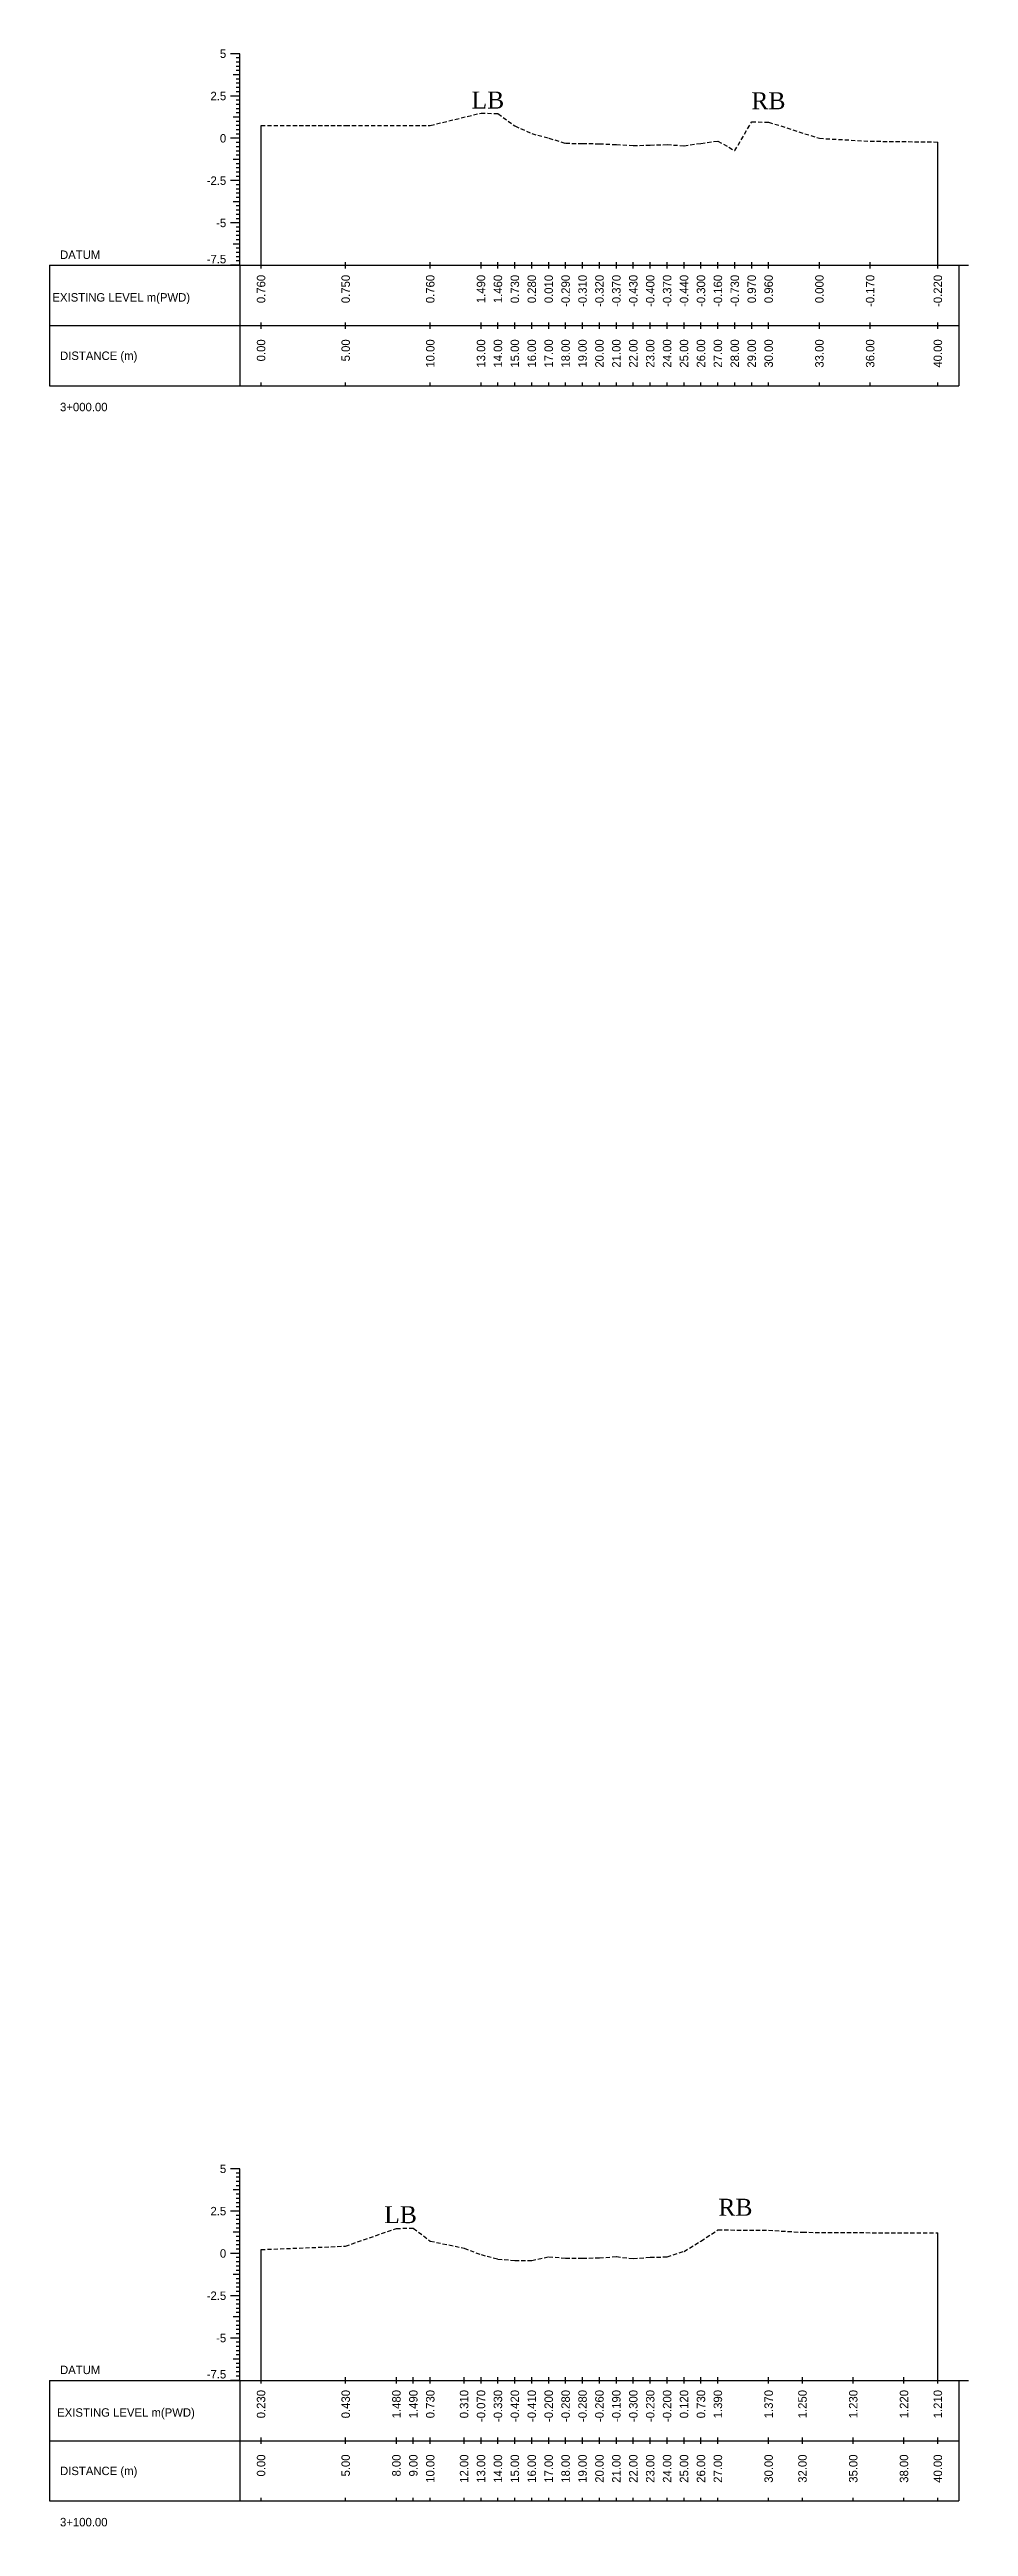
# Model space of a CAD drawing. Header units: inches. Extents: x 4752 to 6808, y -1487 to -426.
# Drawn here: x 6032.6 to 6086.9, y -1483.6 to -1337.2 of the extents above; entities that cross this region are included whole.
import ezdxf
from ezdxf.enums import TextEntityAlignment as Align

# ---------------------------------------------------------------- set-up
doc = ezdxf.new("R2010")
doc.units = ezdxf.units.IN
doc.header["$MEASUREMENT"] = 0
doc.linetypes.add('HIDDEN', pattern=[0.375, 0.25, -0.125])
doc.layers.add('CS_Drawing', color=7, linetype='Continuous')
doc.layers.add('GL', color=3, linetype='HIDDEN')
doc.styles.add('romans', font='romans.shx')

msp = doc.modelspace()

# ---------------------------------------------------------------- texts
at = {"char_height": 1, "width": 325.847, "attachment_point": 1, "style": 'romans'}
for s, insert in [('{\\fTimes New Roman|b0|i0|c0|p18;LB}', (6057.55, -1339.73)), ('\\pi-1,l1;{\\fTimes New Roman|b0|i0|c0|p18;RB}', (6074.09, -1339.77)), ('{\\fTimes New Roman|b0|i0|c0|p18;LB}', (6052.39, -1464.7)), ('\\pi-1,l1;{\\fTimes New Roman|b0|i0|c0|p18;RB}', (6072.14, -1464.26))]:
    msp.add_mtext(s, dxfattribs=dict(at, insert=insert))
at = {"layer": 'CS_Drawing'}
for s, p in [('5', (6043.05, -1337.49)), ('2.5', (6043.05, -1339.99)), ('0', (6043.05, -1342.49)), ('-2.5', (6043.05, -1344.99)), ('-5', (6043.05, -1347.49)), ('5', (6043.05, -1462.49)), ('2.5', (6043.05, -1464.99)), ('0', (6043.05, -1467.49)), ('-2.5', (6043.05, -1469.99)), ('-5', (6043.05, -1472.49))]:
    msp.add_text(s, height=0.5, dxfattribs=at).set_placement(p, align=Align.MIDDLE_RIGHT)
for s, p in [('DATUM', (6033.23, -1349.37)), ('EXISTING LEVEL m(PWD)', (6032.78, -1351.89)), ('DISTANCE (m)', (6033.23, -1355.34)), ('3+000.00', (6033.23, -1358.37)), ('DATUM', (6033.23, -1474.37)), ('EXISTING LEVEL m(PWD)', (6033.06, -1476.89)), ('DISTANCE (m)', (6033.23, -1480.34)), ('3+100.00', (6033.23, -1483.37))]:
    msp.add_text(s, height=0.5, dxfattribs=at).set_placement(p, align=Align.MIDDLE_LEFT)
for p in [(6043.05, -1349.88), (6043.05, -1474.88)]:
    msp.add_text('-7.5', height=0.5, dxfattribs=at).set_placement(p, align=Align.RIGHT)
for s, p in [('0.760', (6045.11, -1350.56)), ('0.750', (6050.11, -1350.56)), ('0.760', (6055.11, -1350.56)), ('1.490', (6058.11, -1350.56)), ('1.460', (6059.11, -1350.56)), ('0.730', (6060.11, -1350.56)), ('0.280', (6061.11, -1350.56)), ('0.010', (6062.11, -1350.56)), ('-0.290', (6063.11, -1350.56)), ('-0.310', (6064.11, -1350.56)), ('-0.320', (6065.11, -1350.56)), ('-0.370', (6066.11, -1350.56)), ('-0.430', (6067.11, -1350.56)), ('-0.400', (6068.11, -1350.56)), ('-0.370', (6069.11, -1350.56)), ('-0.440', (6070.11, -1350.56)), ('-0.300', (6071.11, -1350.56)), ('-0.160', (6072.11, -1350.56)), ('-0.730', (6073.11, -1350.56)), ('0.970', (6074.11, -1350.56)), ('0.960', (6075.11, -1350.56)), ('0.000', (6078.11, -1350.56)), ('-0.170', (6081.11, -1350.56)), ('-0.220', (6085.11, -1350.56)), ('0.00', (6045.11, -1354.37)), ('5.00', (6050.11, -1354.37)), ('10.00', (6055.11, -1354.37)), ('13.00', (6058.11, -1354.37)), ('14.00', (6059.11, -1354.37)), ('15.00', (6060.11, -1354.37)), ('16.00', (6061.11, -1354.37)), ('17.00', (6062.11, -1354.37)), ('18.00', (6063.11, -1354.37)), ('19.00', (6064.11, -1354.37)), ('20.00', (6065.11, -1354.37)), ('21.00', (6066.11, -1354.37)), ('22.00', (6067.11, -1354.37)), ('23.00', (6068.11, -1354.37)), ('24.00', (6069.11, -1354.37)), ('25.00', (6070.11, -1354.37)), ('26.00', (6071.11, -1354.37)), ('27.00', (6072.11, -1354.37)), ('28.00', (6073.11, -1354.37)), ('29.00', (6074.11, -1354.37)), ('30.00', (6075.11, -1354.37)), ('33.00', (6078.11, -1354.37)), ('36.00', (6081.11, -1354.37)), ('40.00', (6085.11, -1354.37)), ('0.230', (6045.11, -1475.56)), ('0.430', (6050.11, -1475.56)), ('1.480', (6053.11, -1475.56)), ('1.490', (6054.11, -1475.56)), ('0.730', (6055.11, -1475.56)), ('0.310', (6057.11, -1475.56)), ('-0.070', (6058.11, -1475.56)), ('-0.330', (6059.11, -1475.56)), ('-0.420', (6060.11, -1475.56)), ('-0.410', (6061.11, -1475.56)), ('-0.200', (6062.11, -1475.56)), ('-0.280', (6063.11, -1475.56)), ('-0.280', (6064.11, -1475.56)), ('-0.260', (6065.11, -1475.56)), ('-0.190', (6066.11, -1475.56)), ('-0.300', (6067.11, -1475.56)), ('-0.230', (6068.11, -1475.56)), ('-0.200', (6069.11, -1475.56)), ('0.120', (6070.11, -1475.56)), ('0.730', (6071.11, -1475.56)), ('1.390', (6072.11, -1475.56)), ('1.370', (6075.11, -1475.56)), ('1.250', (6077.11, -1475.56)), ('1.230', (6080.11, -1475.56)), ('1.220', (6083.11, -1475.56)), ('1.210', (6085.11, -1475.56)), ('0.00', (6045.11, -1479.37)), ('5.00', (6050.11, -1479.37)), ('8.00', (6053.11, -1479.37)), ('9.00', (6054.11, -1479.37)), ('10.00', (6055.11, -1479.37)), ('12.00', (6057.11, -1479.37)), ('13.00', (6058.11, -1479.37)), ('14.00', (6059.11, -1479.37)), ('15.00', (6060.11, -1479.37)), ('16.00', (6061.11, -1479.37)), ('17.00', (6062.11, -1479.37)), ('18.00', (6063.11, -1479.37)), ('19.00', (6064.11, -1479.37)), ('20.00', (6065.11, -1479.37)), ('21.00', (6066.11, -1479.37)), ('22.00', (6067.11, -1479.37)), ('23.00', (6068.11, -1479.37)), ('24.00', (6069.11, -1479.37)), ('25.00', (6070.11, -1479.37)), ('26.00', (6071.11, -1479.37)), ('27.00', (6072.11, -1479.37)), ('30.00', (6075.11, -1479.37)), ('32.00', (6077.11, -1479.37)), ('35.00', (6080.11, -1479.37)), ('38.00', (6083.11, -1479.37)), ('40.00', (6085.11, -1479.37))]:
    msp.add_text(s, height=0.5, rotation=90, dxfattribs=at).set_placement(p, align=Align.MIDDLE_RIGHT)

# ---------------------------------------------------------------- linework, layer by layer
at = {"layer": 'CS_Drawing'}
for p, q in [((6043.86, -1337.49), (6043.3, -1337.49)), ((6043.86, -1337.49), (6043.46, -1337.49)), ((6043.86, -1337.49), (6043.63, -1337.49)), ((6043.86, -1337.74), (6043.63, -1337.74)), ((6043.86, -1349.99), (6043.86, -1337.49)), ((6043.86, -1338.74), (6043.46, -1338.74)), ((6043.86, -1337.99), (6043.63, -1337.99)), ((6043.86, -1338.24), (6043.63, -1338.24)), ((6043.86, -1338.49), (6043.63, -1338.49)), ((6043.86, -1338.74), (6043.63, -1338.74)), ((6043.86, -1338.99), (6043.63, -1338.99)), ((6043.86, -1339.24), (6043.63, -1339.24)), ((6043.86, -1339.99), (6043.3, -1339.99)), ((6043.86, -1339.99), (6043.46, -1339.99)), ((6043.86, -1339.49), (6043.63, -1339.49)), ((6043.86, -1339.74), (6043.63, -1339.74)), ((6043.86, -1339.99), (6043.63, -1339.99)), ((6043.86, -1340.24), (6043.63, -1340.24)), ((6043.86, -1340.49), (6043.63, -1340.49)), ((6043.86, -1340.74), (6043.63, -1340.74)), ((6043.86, -1341.24), (6043.46, -1341.24)), ((6043.86, -1340.99), (6043.63, -1340.99)), ((6043.86, -1341.24), (6043.63, -1341.24)), ((6043.86, -1341.49), (6043.63, -1341.49)), ((6043.86, -1341.74), (6043.63, -1341.74)), ((6043.86, -1341.99), (6043.63, -1341.99)), ((6043.86, -1342.24), (6043.63, -1342.24)), ((6045.11, -1349.99), (6045.11, -1341.73)), ((6043.86, -1342.49), (6043.3, -1342.49)), ((6043.86, -1342.49), (6043.46, -1342.49)), ((6043.86, -1343.74), (6043.46, -1343.74)), ((6043.86, -1342.49), (6043.63, -1342.49)), ((6043.86, -1342.74), (6043.63, -1342.74)), ((6043.86, -1342.99), (6043.63, -1342.99)), ((6043.86, -1343.24), (6043.63, -1343.24)), ((6043.86, -1343.49), (6043.63, -1343.49)), ((6043.86, -1343.74), (6043.63, -1343.74)), ((6085.11, -1349.99), (6085.11, -1342.71)), ((6043.86, -1344.99), (6043.3, -1344.99)), ((6043.86, -1344.99), (6043.46, -1344.99)), ((6043.86, -1343.99), (6043.63, -1343.99)), ((6043.86, -1344.24), (6043.63, -1344.24)), ((6043.86, -1344.49), (6043.63, -1344.49)), ((6043.86, -1344.74), (6043.63, -1344.74)), ((6043.86, -1344.99), (6043.63, -1344.99)), ((6043.86, -1345.24), (6043.63, -1345.24)), ((6043.86, -1346.24), (6043.46, -1346.24)), ((6043.86, -1345.49), (6043.63, -1345.49)), ((6043.86, -1345.74), (6043.63, -1345.74)), ((6043.86, -1345.99), (6043.63, -1345.99)), ((6043.86, -1346.24), (6043.63, -1346.24)), ((6043.86, -1346.49), (6043.63, -1346.49)), ((6043.86, -1347.49), (6043.3, -1347.49)), ((6043.86, -1347.49), (6043.46, -1347.49)), ((6043.86, -1346.74), (6043.63, -1346.74)), ((6043.86, -1346.99), (6043.63, -1346.99)), ((6043.86, -1347.24), (6043.63, -1347.24)), ((6043.86, -1347.49), (6043.63, -1347.49)), ((6043.86, -1347.74), (6043.63, -1347.74)), ((6043.86, -1347.99), (6043.63, -1347.99)), ((6043.86, -1348.74), (6043.46, -1348.74)), ((6043.86, -1348.24), (6043.63, -1348.24)), ((6043.86, -1348.49), (6043.63, -1348.49)), ((6043.86, -1348.74), (6043.63, -1348.74)), ((6043.86, -1348.99), (6043.63, -1348.99)), ((6043.86, -1349.24), (6043.63, -1349.24)), ((6043.86, -1349.49), (6043.63, -1349.49)), ((6032.61, -1349.99), (6043.86, -1349.99)), ((6032.61, -1349.99), (6032.61, -1357.12)), ((6043.86, -1349.99), (6043.3, -1349.99)), ((6043.86, -1349.99), (6043.46, -1349.99)), ((6043.86, -1349.74), (6043.63, -1349.74)), ((6043.86, -1349.99), (6043.63, -1349.99)), ((6043.86, -1349.99), (6086.36, -1349.99)), ((6043.86, -1349.99), (6043.86, -1357.12)), ((6045.11, -1350.18), (6045.11, -1349.81)), ((6050.11, -1350.18), (6050.11, -1349.81)), ((6055.11, -1350.18), (6055.11, -1349.81)), ((6058.11, -1350.18), (6058.11, -1349.81)), ((6059.11, -1350.18), (6059.11, -1349.81)), ((6060.11, -1350.18), (6060.11, -1349.81)), ((6061.11, -1350.18), (6061.11, -1349.81)), ((6062.11, -1350.18), (6062.11, -1349.81)), ((6063.11, -1350.18), (6063.11, -1349.81)), ((6064.11, -1350.18), (6064.11, -1349.81)), ((6065.11, -1350.18), (6065.11, -1349.81)), ((6066.11, -1350.18), (6066.11, -1349.81)), ((6067.11, -1350.18), (6067.11, -1349.81)), ((6068.11, -1350.18), (6068.11, -1349.81)), ((6069.11, -1350.18), (6069.11, -1349.81)), ((6070.11, -1350.18), (6070.11, -1349.81)), ((6071.11, -1350.18), (6071.11, -1349.81)), ((6072.11, -1350.18), (6072.11, -1349.81)), ((6073.11, -1350.18), (6073.11, -1349.81)), ((6074.11, -1350.18), (6074.11, -1349.81)), ((6075.11, -1350.18), (6075.11, -1349.81)), ((6078.11, -1350.18), (6078.11, -1349.81)), ((6081.11, -1350.18), (6081.11, -1349.81)), ((6085.11, -1350.18), (6085.11, -1349.81)), ((6086.36, -1349.99), (6086.92, -1349.99)), ((6086.36, -1349.99), (6086.75, -1349.99)), ((6086.36, -1349.99), (6086.58, -1349.99)), ((6086.36, -1349.99), (6086.36, -1357.12)), ((6032.61, -1353.56), (6043.86, -1353.56)), ((6043.86, -1353.56), (6086.36, -1353.56)), ((6043.86, -1353.56), (6086.36, -1353.56)), ((6045.11, -1353.74), (6045.11, -1353.37)), ((6050.11, -1353.74), (6050.11, -1353.37)), ((6055.11, -1353.74), (6055.11, -1353.37)), ((6058.11, -1353.74), (6058.11, -1353.37)), ((6059.11, -1353.74), (6059.11, -1353.37)), ((6060.11, -1353.74), (6060.11, -1353.37)), ((6061.11, -1353.74), (6061.11, -1353.37)), ((6062.11, -1353.74), (6062.11, -1353.37)), ((6063.11, -1353.74), (6063.11, -1353.37)), ((6064.11, -1353.74), (6064.11, -1353.37)), ((6065.11, -1353.74), (6065.11, -1353.37)), ((6066.11, -1353.74), (6066.11, -1353.37)), ((6067.11, -1353.74), (6067.11, -1353.37)), ((6068.11, -1353.74), (6068.11, -1353.37)), ((6069.11, -1353.74), (6069.11, -1353.37)), ((6070.11, -1353.74), (6070.11, -1353.37)), ((6071.11, -1353.74), (6071.11, -1353.37)), ((6072.11, -1353.74), (6072.11, -1353.37)), ((6073.11, -1353.74), (6073.11, -1353.37)), ((6074.11, -1353.74), (6074.11, -1353.37)), ((6075.11, -1353.74), (6075.11, -1353.37)), ((6078.11, -1353.74), (6078.11, -1353.37)), ((6081.11, -1353.74), (6081.11, -1353.37)), ((6085.11, -1353.74), (6085.11, -1353.37)), ((6045.11, -1357.12), (6045.11, -1356.93)), ((6050.11, -1357.12), (6050.11, -1356.93)), ((6055.11, -1357.12), (6055.11, -1356.93)), ((6058.11, -1357.12), (6058.11, -1356.93)), ((6059.11, -1357.12), (6059.11, -1356.93)), ((6060.11, -1357.12), (6060.11, -1356.93)), ((6061.11, -1357.12), (6061.11, -1356.93)), ((6062.11, -1357.12), (6062.11, -1356.93)), ((6063.11, -1357.12), (6063.11, -1356.93)), ((6064.11, -1357.12), (6064.11, -1356.93)), ((6065.11, -1357.12), (6065.11, -1356.93)), ((6066.11, -1357.12), (6066.11, -1356.93)), ((6067.11, -1357.12), (6067.11, -1356.93)), ((6068.11, -1357.12), (6068.11, -1356.93)), ((6069.11, -1357.12), (6069.11, -1356.93)), ((6070.11, -1357.12), (6070.11, -1356.93)), ((6071.11, -1357.12), (6071.11, -1356.93)), ((6072.11, -1357.12), (6072.11, -1356.93)), ((6073.11, -1357.12), (6073.11, -1356.93)), ((6074.11, -1357.12), (6074.11, -1356.93)), ((6075.11, -1357.12), (6075.11, -1356.93)), ((6078.11, -1357.12), (6078.11, -1356.93)), ((6081.11, -1357.12), (6081.11, -1356.93)), ((6085.11, -1357.12), (6085.11, -1356.93)), ((6032.61, -1357.12), (6043.86, -1357.12)), ((6043.86, -1357.12), (6086.36, -1357.12)), ((6043.86, -1462.49), (6043.3, -1462.49)), ((6043.86, -1462.49), (6043.46, -1462.49)), ((6043.86, -1463.74), (6043.46, -1463.74)), ((6043.86, -1462.49), (6043.63, -1462.49)), ((6043.86, -1462.74), (6043.63, -1462.74)), ((6043.86, -1462.99), (6043.63, -1462.99)), ((6043.86, -1463.24), (6043.63, -1463.24)), ((6043.86, -1463.49), (6043.63, -1463.49)), ((6043.86, -1463.74), (6043.63, -1463.74)), ((6043.86, -1474.99), (6043.86, -1462.49)), ((6043.86, -1464.99), (6043.3, -1464.99)), ((6043.86, -1464.99), (6043.46, -1464.99)), ((6043.86, -1463.99), (6043.63, -1463.99)), ((6043.86, -1464.24), (6043.63, -1464.24)), ((6043.86, -1464.49), (6043.63, -1464.49)), ((6043.86, -1464.74), (6043.63, -1464.74)), ((6043.86, -1464.99), (6043.63, -1464.99)), ((6043.86, -1465.24), (6043.63, -1465.24)), ((6043.86, -1466.24), (6043.46, -1466.24)), ((6043.86, -1465.49), (6043.63, -1465.49)), ((6043.86, -1465.74), (6043.63, -1465.74)), ((6043.86, -1465.99), (6043.63, -1465.99)), ((6043.86, -1466.24), (6043.63, -1466.24)), ((6043.86, -1466.49), (6043.63, -1466.49)), ((6043.86, -1466.74), (6043.63, -1466.74)), ((6085.11, -1474.99), (6085.11, -1466.28)), ((6043.86, -1467.49), (6043.3, -1467.49)), ((6043.86, -1467.49), (6043.46, -1467.49)), ((6043.86, -1466.99), (6043.63, -1466.99)), ((6043.86, -1467.24), (6043.63, -1467.24)), ((6043.86, -1467.49), (6043.63, -1467.49)), ((6043.86, -1467.74), (6043.63, -1467.74)), ((6043.86, -1467.99), (6043.63, -1467.99)), ((6045.11, -1474.99), (6045.11, -1467.26)), ((6043.86, -1468.74), (6043.46, -1468.74)), ((6043.86, -1468.24), (6043.63, -1468.24)), ((6043.86, -1468.49), (6043.63, -1468.49)), ((6043.86, -1468.74), (6043.63, -1468.74)), ((6043.86, -1468.99), (6043.63, -1468.99)), ((6043.86, -1469.24), (6043.63, -1469.24)), ((6043.86, -1469.49), (6043.63, -1469.49)), ((6043.86, -1469.99), (6043.3, -1469.99)), ((6043.86, -1469.99), (6043.46, -1469.99)), ((6043.86, -1469.74), (6043.63, -1469.74)), ((6043.86, -1469.99), (6043.63, -1469.99)), ((6043.86, -1470.24), (6043.63, -1470.24)), ((6043.86, -1470.49), (6043.63, -1470.49)), ((6043.86, -1470.74), (6043.63, -1470.74)), ((6043.86, -1470.99), (6043.63, -1470.99)), ((6043.86, -1472.49), (6043.3, -1472.49)), ((6043.86, -1471.24), (6043.46, -1471.24)), ((6043.86, -1472.49), (6043.46, -1472.49)), ((6043.86, -1471.24), (6043.63, -1471.24)), ((6043.86, -1471.49), (6043.63, -1471.49)), ((6043.86, -1471.74), (6043.63, -1471.74)), ((6043.86, -1471.99), (6043.63, -1471.99)), ((6043.86, -1472.24), (6043.63, -1472.24)), ((6043.86, -1472.49), (6043.63, -1472.49)), ((6043.86, -1473.74), (6043.46, -1473.74)), ((6043.86, -1472.74), (6043.63, -1472.74)), ((6043.86, -1472.99), (6043.63, -1472.99)), ((6043.86, -1473.24), (6043.63, -1473.24)), ((6043.86, -1473.49), (6043.63, -1473.49)), ((6043.86, -1473.74), (6043.63, -1473.74)), ((6043.86, -1473.99), (6043.63, -1473.99)), ((6032.61, -1474.99), (6043.86, -1474.99)), ((6032.61, -1474.99), (6032.61, -1482.12)), ((6043.86, -1474.99), (6043.3, -1474.99)), ((6043.86, -1474.99), (6043.46, -1474.99)), ((6043.86, -1474.24), (6043.63, -1474.24)), ((6043.86, -1474.49), (6043.63, -1474.49)), ((6043.86, -1474.74), (6043.63, -1474.74)), ((6043.86, -1474.99), (6043.63, -1474.99)), ((6043.86, -1474.99), (6086.36, -1474.99)), ((6043.86, -1474.99), (6043.86, -1482.12)), ((6045.11, -1475.18), (6045.11, -1474.81)), ((6050.11, -1475.18), (6050.11, -1474.81)), ((6053.11, -1475.18), (6053.11, -1474.81)), ((6054.11, -1475.18), (6054.11, -1474.81)), ((6055.11, -1475.18), (6055.11, -1474.81)), ((6057.11, -1475.18), (6057.11, -1474.81)), ((6058.11, -1475.18), (6058.11, -1474.81)), ((6059.11, -1475.18), (6059.11, -1474.81)), ((6060.11, -1475.18), (6060.11, -1474.81)), ((6061.11, -1475.18), (6061.11, -1474.81)), ((6062.11, -1475.18), (6062.11, -1474.81)), ((6063.11, -1475.18), (6063.11, -1474.81)), ((6064.11, -1475.18), (6064.11, -1474.81)), ((6065.11, -1475.18), (6065.11, -1474.81)), ((6066.11, -1475.18), (6066.11, -1474.81)), ((6067.11, -1475.18), (6067.11, -1474.81)), ((6068.11, -1475.18), (6068.11, -1474.81)), ((6069.11, -1475.18), (6069.11, -1474.81)), ((6070.11, -1475.18), (6070.11, -1474.81)), ((6071.11, -1475.18), (6071.11, -1474.81)), ((6072.11, -1475.18), (6072.11, -1474.81)), ((6075.11, -1475.18), (6075.11, -1474.81)), ((6077.11, -1475.18), (6077.11, -1474.81)), ((6080.11, -1475.18), (6080.11, -1474.81)), ((6083.11, -1475.18), (6083.11, -1474.81)), ((6085.11, -1475.18), (6085.11, -1474.81)), ((6086.36, -1474.99), (6086.92, -1474.99)), ((6086.36, -1474.99), (6086.75, -1474.99)), ((6086.36, -1474.99), (6086.58, -1474.99)), ((6086.36, -1474.99), (6086.36, -1482.12)), ((6045.11, -1478.74), (6045.11, -1478.37)), ((6050.11, -1478.74), (6050.11, -1478.37)), ((6053.11, -1478.74), (6053.11, -1478.37)), ((6054.11, -1478.74), (6054.11, -1478.37)), ((6055.11, -1478.74), (6055.11, -1478.37)), ((6057.11, -1478.74), (6057.11, -1478.37)), ((6058.11, -1478.74), (6058.11, -1478.37)), ((6059.11, -1478.74), (6059.11, -1478.37)), ((6060.11, -1478.74), (6060.11, -1478.37)), ((6061.11, -1478.74), (6061.11, -1478.37)), ((6062.11, -1478.74), (6062.11, -1478.37)), ((6063.11, -1478.74), (6063.11, -1478.37)), ((6064.11, -1478.74), (6064.11, -1478.37)), ((6065.11, -1478.74), (6065.11, -1478.37)), ((6066.11, -1478.74), (6066.11, -1478.37)), ((6067.11, -1478.74), (6067.11, -1478.37)), ((6068.11, -1478.74), (6068.11, -1478.37)), ((6069.11, -1478.74), (6069.11, -1478.37)), ((6070.11, -1478.74), (6070.11, -1478.37)), ((6071.11, -1478.74), (6071.11, -1478.37)), ((6072.11, -1478.74), (6072.11, -1478.37)), ((6075.11, -1478.74), (6075.11, -1478.37)), ((6077.11, -1478.74), (6077.11, -1478.37)), ((6080.11, -1478.74), (6080.11, -1478.37)), ((6083.11, -1478.74), (6083.11, -1478.37)), ((6085.11, -1478.74), (6085.11, -1478.37)), ((6032.61, -1478.56), (6043.86, -1478.56)), ((6043.86, -1478.56), (6086.36, -1478.56)), ((6043.86, -1478.56), (6086.36, -1478.56)), ((6032.61, -1482.12), (6043.86, -1482.12)), ((6043.86, -1482.12), (6086.36, -1482.12)), ((6045.11, -1482.12), (6045.11, -1481.93)), ((6050.11, -1482.12), (6050.11, -1481.93)), ((6053.11, -1482.12), (6053.11, -1481.93)), ((6054.11, -1482.12), (6054.11, -1481.93)), ((6055.11, -1482.12), (6055.11, -1481.93)), ((6057.11, -1482.12), (6057.11, -1481.93)), ((6058.11, -1482.12), (6058.11, -1481.93)), ((6059.11, -1482.12), (6059.11, -1481.93)), ((6060.11, -1482.12), (6060.11, -1481.93)), ((6061.11, -1482.12), (6061.11, -1481.93)), ((6062.11, -1482.12), (6062.11, -1481.93)), ((6063.11, -1482.12), (6063.11, -1481.93)), ((6064.11, -1482.12), (6064.11, -1481.93)), ((6065.11, -1482.12), (6065.11, -1481.93)), ((6066.11, -1482.12), (6066.11, -1481.93)), ((6067.11, -1482.12), (6067.11, -1481.93)), ((6068.11, -1482.12), (6068.11, -1481.93)), ((6069.11, -1482.12), (6069.11, -1481.93)), ((6070.11, -1482.12), (6070.11, -1481.93)), ((6071.11, -1482.12), (6071.11, -1481.93)), ((6072.11, -1482.12), (6072.11, -1481.93)), ((6075.11, -1482.12), (6075.11, -1481.93)), ((6077.11, -1482.12), (6077.11, -1481.93)), ((6080.11, -1482.12), (6080.11, -1481.93)), ((6083.11, -1482.12), (6083.11, -1481.93)), ((6085.11, -1482.12), (6085.11, -1481.93))]:
    msp.add_line(p, q, dxfattribs=at)
at = {"layer": 'GL'}
for points in [[(6045.11, -1341.73), (6050.11, -1341.74), (6055.11, -1341.73), (6058.11, -1341), (6059.11, -1341.03), (6060.11, -1341.76), (6061.11, -1342.21), (6062.11, -1342.48), (6063.11, -1342.78), (6064.11, -1342.8), (6065.11, -1342.81), (6066.11, -1342.86), (6067.11, -1342.92), (6068.11, -1342.89), (6069.11, -1342.86), (6070.11, -1342.93), (6071.11, -1342.79), (6072.11, -1342.65), (6073.11, -1343.22), (6074.11, -1341.52), (6075.11, -1341.53), (6078.11, -1342.49), (6081.11, -1342.66), (6085.11, -1342.71)], [(6045.11, -1467.26), (6045.11, -1467.26), (6050.11, -1467.06), (6053.11, -1466.01), (6054.11, -1466), (6055.11, -1466.76), (6057.11, -1467.18), (6058.11, -1467.56), (6059.11, -1467.82), (6060.11, -1467.91), (6061.11, -1467.9), (6062.11, -1467.69), (6063.11, -1467.77), (6064.11, -1467.77), (6065.11, -1467.75), (6066.11, -1467.68), (6067.11, -1467.79), (6068.11, -1467.72), (6069.11, -1467.69), (6070.11, -1467.37), (6071.11, -1466.76), (6072.11, -1466.1), (6075.11, -1466.12), (6077.11, -1466.24), (6080.11, -1466.26), (6083.11, -1466.27), (6085.11, -1466.28)]]:
    msp.add_lwpolyline(points, dxfattribs=at)

msp.set_redraw_order([(e.dxf.handle, doc.entitydb.next_handle()) for e in msp.query("TEXT MTEXT ATTDEF DIMENSION ARC_DIMENSION")])  # texts and dimensions are drawn at this point

doc.saveas('drawing.dxf')
